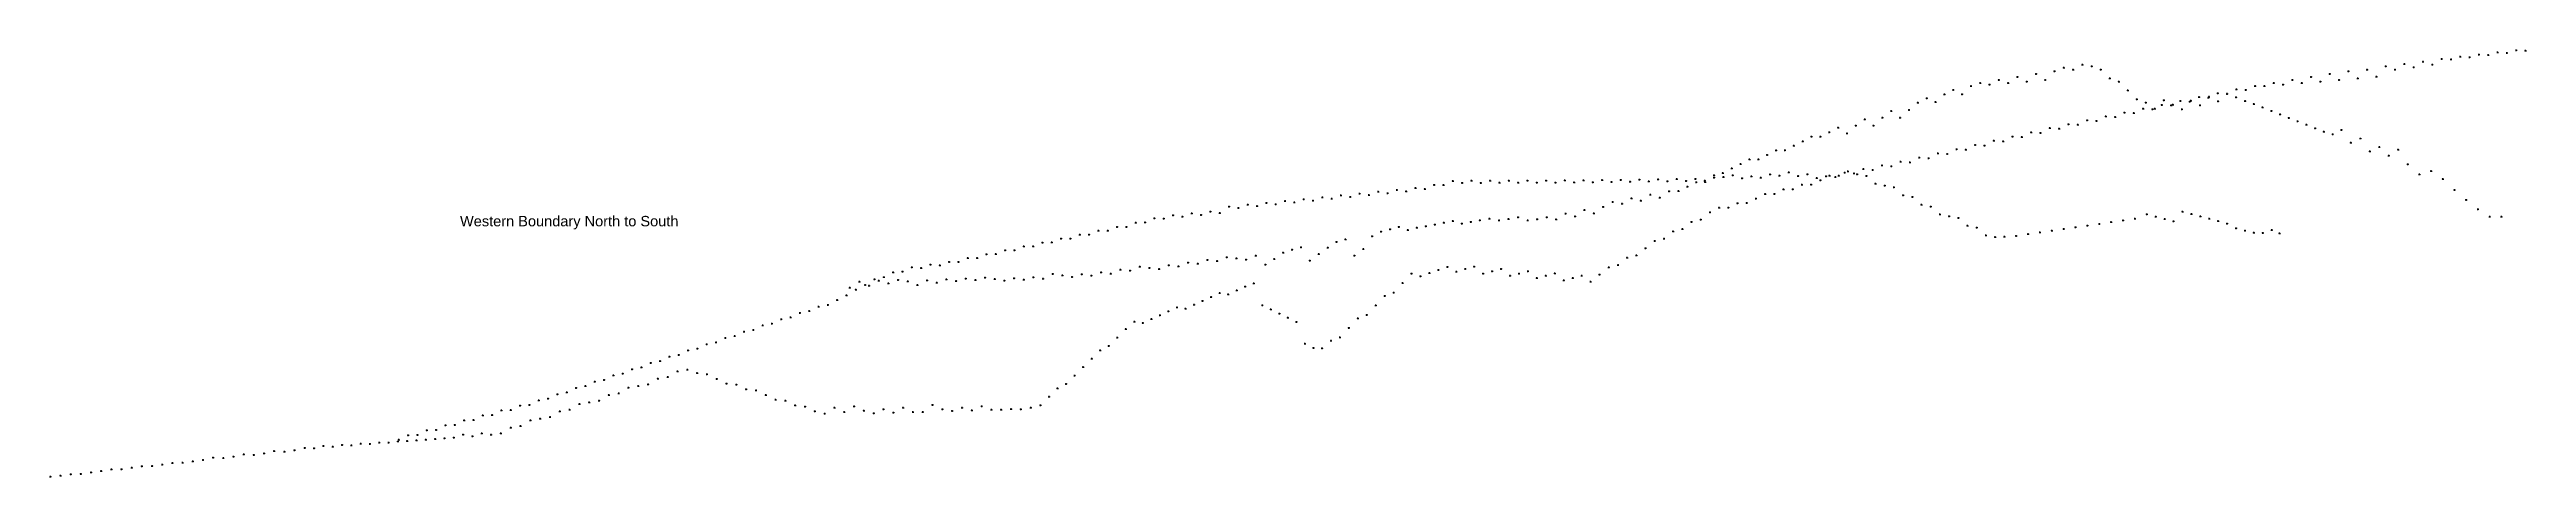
# Model space of a CAD drawing. Header units: millimetres. Extents: x -20 to 139867, y 57001 to 93759.
# Drawn here: x -20 to 59408, y 68376 to 78657 of the extents above; entities that cross this region are included whole.
import ezdxf

# ---------------------------------------------------------------- set-up
doc = ezdxf.new("R2010")
doc.units = ezdxf.units.MM
doc.header["$PDMODE"] = 34
doc.header["$PDSIZE"] = 20
doc.styles.get("Standard").update_dxf_attribs({"font": 'arial.ttf', "height": 100})

msp = doc.modelspace()

# ---------------------------------------------------------------- texts
at = {"color": 30, "true_color": 0xf26722, "insert": (9828.49, 74659.406), "char_height": 250, "attachment_point": 1}
msp.add_mtext_dynamic_manual_height_columns('Western Boundary North to South', width=8712.27164, gutter_width=12.5, heights=[0], dxfattribs=at)

# ---------------------------------------------------------------- linework, layer by layer
at = {"color": 30, "true_color": 0xf26722}
for p in [(57374.231, 78430.673), (57821.833, 78482.148), (58045.633, 78470.143), (58269.434, 78533.624), (58493.235, 78521.619), (58717.036, 78585.099), (58940.837, 78573.094), (59164.638, 78636.575), (59388.439, 78624.569), (59388.439, 78624.569), (59388.439, 78624.569), (53345.815, 77851.263), (53793.417, 77924.058), (54017.218, 77850.277), (54241.018, 77996.853), (54464.819, 77887.127), (54688.62, 78069.648), (54912.421, 77923.978), (55136.222, 78133.319), (55360.023, 77960.829), (55583.824, 78170.169), (55807.625, 78002.6), (56031.425, 78252.458), (56255.226, 78173.844), (56479.027, 78306.807), (56702.828, 78228.193), (56926.629, 78361.156), (57150.43, 78292.023), (57598.032, 78418.668), (50660.204, 77327.087), (50884.005, 77313.129), (51107.806, 77419.999), (51331.607, 77406.041), (51555.408, 77512.912), (51779.209, 77498.954), (52003.01, 77605.825), (52226.811, 77591.867), (52450.611, 77698.737), (52674.412, 77684.78), (52898.213, 77778.468), (53122.014, 77775.851), (53569.616, 77813.426), (47526.992, 76666.647), (47750.793, 76652.149), (47974.594, 76767.745), (48198.395, 76753.247), (48422.196, 76862.523), (48645.997, 76848.565), (48869.797, 76955.436), (49093.598, 76941.478), (49317.399, 77048.349), (49541.2, 77034.391), (49765.001, 77141.261), (49988.802, 77127.303), (50212.603, 77234.174), (50436.404, 77220.216), (44841.382, 76060.057), (45288.983, 76161.155), (45512.784, 76146.658), (45736.585, 76262.254), (45960.386, 76247.756), (46184.187, 76363.352), (46407.988, 76348.854), (46631.789, 76464.45), (46855.59, 76449.953), (47079.39, 76565.548), (47303.191, 76551.051), (33651.338, 75497.877), (34098.94, 75501.94), (34546.541, 75503.778), (34770.342, 75455.185), (34994.143, 75505.615), (35217.944, 75457.022), (35441.745, 75507.453), (35665.546, 75458.859), (35889.347, 75509.29), (36113.147, 75460.697), (36336.948, 75511.128), (36560.749, 75462.534), (36784.55, 75512.965), (37008.351, 75467.93), (37232.152, 75518.743), (37455.953, 75474.123), (37679.754, 75524.936), (37903.554, 75480.316), (38127.355, 75531.129), (38351.156, 75486.51), (38574.957, 75537.323), (38798.758, 75492.703), (39022.559, 75543.516), (39246.36, 75498.896), (39470.161, 75549.709), (39693.961, 75505.09), (39917.762, 75634.511), (40141.563, 75592.318), (40365.364, 75634.498), (40589.165, 75564.028), (40812.966, 75606.208), (41036.767, 75574.034), (41260.568, 75654.167), (41484.368, 75625.737), (41708.169, 75705.87), (41931.97, 75617.204), (42155.771, 75660.2), (42379.572, 75567.87), (42603.373, 75612.306), (42827.174, 75592.815), (43050.975, 75698.782), (43274.775, 75679.291), (43498.576, 75785.257), (43722.377, 75765.766), (43946.178, 75871.733), (44169.979, 75852.242), (44393.78, 75958.959), (44617.581, 75944.461), (45065.183, 76045.56), (28280.117, 74885.344), (28727.718, 74928.968), (28951.519, 74894.378), (29175.32, 74973.079), (29399.121, 74938.526), (29622.922, 75017.228), (29846.723, 74982.675), (30070.524, 75061.376), (30294.325, 75026.824), (30518.125, 75105.525), (30741.926, 75070.972), (30965.727, 75149.674), (31189.528, 75115.121), (31413.329, 75193.822), (31637.13, 75159.269), (31860.931, 75237.971), (32084.732, 75203.418), (32308.533, 75282.119), (32532.333, 75247.567), (32756.134, 75326.268), (32979.935, 75305.099), (33203.736, 75403.898), (33427.537, 75399.078), (33875.139, 75451.51), (34322.74, 75453.347), (25146.904, 74301.345), (25370.705, 74303.169), (25594.506, 74395.008), (25818.307, 74396.832), (26042.108, 74494.903), (26265.909, 74501.931), (26489.71, 74601.483), (26713.511, 74596.797), (26937.311, 74675.635), (27161.112, 74640.42), (27384.913, 74719.259), (27608.714, 74684.044), (27832.515, 74762.882), (28056.316, 74727.668), (28503.918, 74850.229), (22461.294, 73739.367), (22685.095, 73741.191), (22908.896, 73833.03), (23132.697, 73834.854), (23356.497, 73926.693), (23580.298, 73928.517), (23804.099, 74020.356), (24027.9, 74022.18), (24251.701, 74114.019), (24475.502, 74115.843), (24699.303, 74207.682), (24923.104, 74209.506), (19775.683, 73136.354), (19999.484, 73188.152), (20223.285, 73302.909), (20447.086, 73323.618), (20670.887, 73424.71), (20894.688, 73406.526), (21118.489, 73490.204), (21342.29, 73472.021), (21566.09, 73555.699), (21789.891, 73553.865), (22013.692, 73645.704), (22237.493, 73647.528), (18656.679, 72522.689), (18880.48, 72637.784), (19104.281, 72750.765), (19328.082, 72887.069), (19551.883, 73000.05), (16866.272, 71922.012), (17090.073, 72029.074), (17313.874, 72072.181), (17537.675, 72179.243), (17761.475, 72222.351), (17985.276, 72329.413), (18209.077, 72372.52), (18432.878, 72479.582), (15075.865, 71321.336), (15299.666, 71428.398), (15523.467, 71471.505), (15747.268, 71578.567), (15971.068, 71621.674), (16194.869, 71728.736), (16418.67, 71771.843), (16642.471, 71878.905), (13285.458, 70720.659), (13509.259, 70827.721), (13733.06, 70870.828), (13956.861, 70977.89), (14180.661, 71020.997), (14404.462, 71128.059), (14628.263, 71171.167), (14852.064, 71278.228), (11495.051, 70119.982), (11718.852, 70227.044), (11942.653, 70270.152), (12166.454, 70377.213), (12390.254, 70420.321), (12614.055, 70527.383), (12837.856, 70570.49), (13061.657, 70677.552), (9257.042, 69519.743), (9480.843, 69629.825), (9704.644, 69638.477), (9928.445, 69748.559), (10152.246, 69757.211), (10376.047, 69867.294), (10599.847, 69875.946), (10823.648, 69986.028), (11047.449, 69994.68), (11271.25, 70104.762), (8361.839, 69282.274), (8585.64, 69392.356), (8809.44, 69401.008), (9033.241, 69511.09)]:
    msp.add_point(p, dxfattribs=at)
at = {"color": 6}
for p in [(46304.523, 77851.263), (46750.305, 77924.058), (46973.196, 77850.277), (47196.086, 77996.853), (47418.977, 77887.127), (47641.868, 78069.648), (47864.759, 77923.978), (48087.65, 78133.319), (48310.54, 78217.855), (48533.431, 78170.169), (48756.322, 78288.079), (48979.213, 78252.458), (49195.609, 78173.844), (49412.005, 77962.268), (49628.401, 77883.654), (44806.753, 77378.126), (45019.233, 77484.996), (45231.713, 77394.825), (45444.193, 77577.909), (45656.673, 77684.78), (45869.153, 77583.115), (46081.633, 77775.851), (46527.414, 77813.426), (49844.797, 77672.077), (50061.193, 77460.501), (50277.589, 77381.887), (50710.382, 77436.475), (50926.778, 77327.987), (51359.57, 77424.115), (51575.966, 77315.626), (51792.362, 77520.243), (52008.758, 77411.754), (52225.154, 77588.323), (52441.551, 77507.882), (52657.947, 77417.95), (52868.116, 77346.635), (53078.286, 77266.327), (42681.702, 76669.207), (42894.434, 76778.775), (43319.393, 76829.956), (43531.873, 76978.559), (43744.353, 76827.479), (43956.833, 77018.246), (44169.313, 77178.342), (44381.793, 77015.769), (44594.273, 77206.535), (50493.985, 77231.859), (51143.174, 77219.498), (53288.455, 77182.524), (53498.625, 77098.721), (53708.795, 77014.918), (53918.964, 76931.115), (54129.134, 76847.312), (54339.303, 76763.509), (54549.473, 76679.706), (54969.812, 76724.983), (41192.585, 76124.595), (41405.316, 76232.875), (41618.047, 76236.28), (41830.778, 76343.361), (42043.509, 76450.441), (42256.24, 76565.164), (42468.971, 76562.127), (43106.913, 76639.189), (54759.643, 76622.553), (55197.053, 76414.742), (55424.293, 76518.649), (55651.534, 76209.379), (55878.775, 76312.314), (56106.015, 76105.98), (56333.256, 76250.289), (39490.736, 75468.298), (39703.467, 75472.903), (39916.198, 75579.983), (40128.929, 75687.064), (40341.66, 75798.749), (40554.392, 75905.829), (40767.123, 76016.181), (40979.854, 76017.515), (56560.496, 75899.646), (56841.286, 75654.12), (57122.076, 75734.248), (57402.866, 75545.156), (37258.725, 74876.113), (37484.544, 74993.529), (37710.362, 74949.681), (37936.181, 75080.004), (38161.999, 75023.248), (38387.818, 75166.48), (38613.637, 75096.816), (38839.455, 75252.117), (39065.274, 75254.137), (39278.005, 75361.218), (57683.656, 75282.342), (57964.446, 75045.259), (31928.944, 74281.314), (32142.562, 74340.093), (32356.18, 74395.851), (32572.053, 74319.327), (32787.927, 74373.617), (33003.801, 74412.041), (33219.675, 74451.921), (33435.548, 74494.102), (33651.422, 74536.282), (33867.296, 74476.763), (34083.17, 74515.188), (34299.043, 74553.612), (34528.296, 74590.271), (34757.549, 74552.611), (34986.802, 74583.933), (35216.055, 74626.929), (35445.308, 74550.792), (35674.56, 74580.857), (35903.813, 74628.135), (36129.632, 74573.677), (36355.45, 74714.611), (36581.269, 74647.245), (36807.088, 74801.086), (37032.906, 74720.813), (58245.236, 74820.109), (58526.026, 74639.866), (58806.817, 74638.356), (58806.817, 74638.356), (58806.817, 74638.356), (28920.006, 73703.455), (29579.146, 73775.988), (29792.764, 73847.939), (30006.382, 73906.718), (30433.618, 73742.076), (30647.236, 73896.442), (30860.854, 74035.237), (31074.472, 74094.016), (31288.09, 73708.163), (31501.708, 73862.53), (31715.326, 74171.262), (19411.905, 73078.039), (19875.715, 73101.841), (20339.524, 73124.059), (20571.429, 73087.819), (21035.239, 73110.037), (21499.049, 73132.255), (21730.954, 73096.015), (21962.859, 73154.473), (22194.764, 73118.233), (22426.669, 73176.691), (22658.573, 73140.451), (22890.478, 73104.211), (23122.383, 73162.669), (23354.288, 73126.429), (23586.193, 73184.887), (23818.098, 73148.647), (24050.003, 73265.563), (24281.908, 73229.323), (24513.813, 73193.083), (24745.718, 73258.906), (24977.622, 73224.353), (25209.527, 73303.054), (25441.432, 73268.501), (25673.337, 73365.269), (25905.242, 73346.644), (26137.147, 73438.705), (26369.052, 73410.769), (26600.957, 73382.832), (26832.862, 73474.893), (27064.766, 73446.956), (27296.671, 73539.018), (27528.576, 73511.081), (27760.481, 73603.143), (27992.386, 73575.206), (28224.291, 73667.267), (28456.196, 73639.33), (28688.101, 73610.801), (29151.911, 73490.121), (29365.528, 73621.622), (30220, 73587.71), (19180, 72933.024), (19643.81, 72980.601), (20107.62, 73037.173), (20803.334, 72996.308), (21267.144, 73052.88)]:
    msp.add_point(p, dxfattribs=at)
for p in [(42467.801, 75517.721), (42467.801, 75517.721), (42688.517, 75622.732), (42688.517, 75622.732), (42909.232, 75623.012), (42909.232, 75623.012), (43129.948, 75728.023), (43129.948, 75728.023), (43350.663, 75661.099), (43350.663, 75661.099), (43571.379, 75619.031), (43571.379, 75619.031), (40481.362, 74965.13), (40481.362, 74965.13), (40702.078, 74969.735), (40702.078, 74969.735), (40922.793, 75076.816), (40922.793, 75076.816), (41143.509, 75183.896), (41143.509, 75183.896), (41364.224, 75188.501), (41364.224, 75188.501), (41584.939, 75295.582), (41584.939, 75295.582), (41805.655, 75300.186), (41805.655, 75300.186), (42026.37, 75407.267), (42026.37, 75407.267), (42247.086, 75411.872), (42247.086, 75411.872), (43792.094, 75430.14), (43792.094, 75430.14), (44012.81, 75388.072), (44012.81, 75388.072), (44233.525, 75346.004), (44233.525, 75346.004), (44454.241, 75157.113), (44454.241, 75157.113), (44674.956, 75115.045), (44674.956, 75115.045), (44895.672, 74926.154), (44895.672, 74926.154), (45116.387, 74884.086), (45116.387, 74884.086), (38936.354, 74286.588), (38936.354, 74286.588), (39157.069, 74341.764), (39157.069, 74341.764), (39377.785, 74515.996), (39377.785, 74515.996), (39598.5, 74571.172), (39598.5, 74571.172), (39819.216, 74745.404), (39819.216, 74745.404), (40039.931, 74853.445), (40039.931, 74853.445), (40260.647, 74858.05), (40260.647, 74858.05), (45337.102, 74695.195), (45337.102, 74695.195), (45557.818, 74653.127), (45557.818, 74653.127), (45778.533, 74611.059), (45778.533, 74611.059), (45999.249, 74422.168), (45999.249, 74422.168), (46219.964, 74380.1), (46219.964, 74380.1), (48021.525, 74304.247), (48021.525, 74304.247), (48306.379, 74345.377), (48306.379, 74345.377), (48591.232, 74386.507), (48591.232, 74386.507), (48876.086, 74427.636), (48876.086, 74427.636), (49160.939, 74468.766), (49160.939, 74468.766), (49445.793, 74509.896), (49445.793, 74509.896), (49730.646, 74551.026), (49730.646, 74551.026), (50015.5, 74592.155), (50015.5, 74592.155), (50300.353, 74699.779), (50300.353, 74699.779), (50514.458, 74640.863), (50514.458, 74640.863), (50728.563, 74584.094), (50728.563, 74584.094), (50942.668, 74529.58), (50942.668, 74529.58), (51156.773, 74760.786), (51156.773, 74760.786), (51370.878, 74704.018), (51370.878, 74704.018), (51584.983, 74647.249), (51584.983, 74647.249), (51799.088, 74590.481), (51799.088, 74590.481), (52013.193, 74533.712), (52013.193, 74533.712), (52227.298, 74476.944), (52227.298, 74476.944), (52441.403, 74363.407), (52441.403, 74363.407), (52655.508, 74306.638), (52655.508, 74306.638), (53297.823, 74320.812), (53297.823, 74320.812), (38053.492, 73708.715), (38053.492, 73708.715), (38274.207, 73882.947), (38274.207, 73882.947), (38494.923, 74057.179), (38494.923, 74057.179), (38715.638, 74112.355), (38715.638, 74112.355), (46440.68, 74191.209), (46440.68, 74191.209), (46661.395, 74149.142), (46661.395, 74149.142), (46882.111, 74157.756), (46882.111, 74157.756), (47166.964, 74180.858), (47166.964, 74180.858), (47451.818, 74221.988), (47451.818, 74221.988), (47736.671, 74263.117), (47736.671, 74263.117), (52869.613, 74255.205), (52869.613, 74255.205), (53083.718, 74252.741), (53083.718, 74252.741), (53485.064, 74240.748), (53485.064, 74240.748), (53485.064, 74240.748), (53485.064, 74240.748), (32659.539, 73275.882), (32659.539, 73275.882), (32874.353, 73210.785), (32874.353, 73210.785), (33089.166, 73285.761), (33089.166, 73285.761), (33303.98, 73360.736), (33303.98, 73360.736), (33518.794, 73435.712), (33518.794, 73435.712), (33733.608, 73318.969), (33733.608, 73318.969), (33948.422, 73385.34), (33948.422, 73385.34), (34163.236, 73440.507), (34163.236, 73440.507), (34378.05, 73275.561), (34378.05, 73275.561), (34592.864, 73330.728), (34592.864, 73330.728), (34807.677, 73385.895), (34807.677, 73385.895), (35022.491, 73220.948), (35022.491, 73220.948), (35237.305, 73276.115), (35237.305, 73276.115), (35452.119, 73331.282), (35452.119, 73331.282), (35666.933, 73166.336), (35666.933, 73166.336), (35881.747, 73221.503), (35881.747, 73221.503), (36096.561, 73276.67), (36096.561, 73276.67), (36311.375, 73111.724), (36311.375, 73111.724), (36526.188, 73166.891), (36526.188, 73166.891), (36741.002, 73222.058), (36741.002, 73222.058), (36955.816, 73079.204), (36955.816, 73079.204), (37170.63, 73249.898), (37170.63, 73249.898), (37391.346, 73424.13), (37391.346, 73424.13), (37612.061, 73479.306), (37612.061, 73479.306), (37832.776, 73653.539), (37832.776, 73653.539), (27441.094, 72524.926), (27441.094, 72524.926), (27645.781, 72618.283), (27645.781, 72618.283), (27850.468, 72711.641), (27850.468, 72711.641), (28055.155, 72804.998), (28055.155, 72804.998), (28259.842, 72775.528), (28259.842, 72775.528), (28464.529, 72868.885), (28464.529, 72868.885), (28669.216, 72962.243), (28669.216, 72962.243), (28873.903, 73036.946), (28873.903, 73036.946), (29078.59, 72512.163), (29078.59, 72512.163), (31800.283, 72509.01), (31800.283, 72509.01), (32015.097, 72737.499), (32015.097, 72737.499), (32229.911, 72818.904), (32229.911, 72818.904), (32444.725, 73047.393), (32444.725, 73047.393), (25803.597, 71940.547), (25803.597, 71940.547), (26008.284, 72117.079), (26008.284, 72117.079), (26212.971, 72087.608), (26212.971, 72087.608), (26417.658, 72180.966), (26417.658, 72180.966), (26622.346, 72274.324), (26622.346, 72274.324), (26827.033, 72367.681), (26827.033, 72367.681), (27031.72, 72461.039), (27031.72, 72461.039), (27236.407, 72431.568), (27236.407, 72431.568), (29283.277, 72412.765), (29283.277, 72412.765), (29487.965, 72313.366), (29487.965, 72313.366), (29692.652, 72213.968), (29692.652, 72213.968), (29897.339, 72114.569), (29897.339, 72114.569), (31155.842, 71970.627), (31155.842, 71970.627), (31370.655, 72199.116), (31370.655, 72199.116), (31585.469, 72280.521), (31585.469, 72280.521), (25189.536, 71430.1), (25189.536, 71430.1), (25394.223, 71537.114), (25394.223, 71537.114), (25598.91, 71738.83), (25598.91, 71738.83), (30102.026, 71589.786), (30102.026, 71589.786), (30306.713, 71490.388), (30306.713, 71490.388), (30511.4, 71479.214), (30511.4, 71479.214), (30726.214, 71660.733), (30726.214, 71660.733), (30941.028, 71742.138), (30941.028, 71742.138), (14576.963, 70749.862), (14576.963, 70749.862), (14812.342, 70790.157), (14812.342, 70790.157), (15047.72, 70926.053), (15047.72, 70926.053), (15283.099, 70966.348), (15283.099, 70966.348), (15518.478, 70884.274), (15518.478, 70884.274), (15753.856, 70857.239), (15753.856, 70857.239), (15989.235, 70745.637), (15989.235, 70745.637), (24575.475, 70824.951), (24575.475, 70824.951), (24780.162, 71026.667), (24780.162, 71026.667), (24984.849, 71228.383), (24984.849, 71228.383), (12693.935, 70140.698), (12693.935, 70140.698), (12929.314, 70180.993), (12929.314, 70180.993), (13164.692, 70221.288), (13164.692, 70221.288), (13400.071, 70357.184), (13400.071, 70357.184), (13635.449, 70397.479), (13635.449, 70397.479), (13870.828, 70533.376), (13870.828, 70533.376), (14106.206, 70573.671), (14106.206, 70573.671), (14341.585, 70613.966), (14341.585, 70613.966), (16224.613, 70634.035), (16224.613, 70634.035), (16459.992, 70607), (16459.992, 70607), (16695.37, 70495.398), (16695.37, 70495.398), (16930.749, 70468.363), (16930.749, 70468.363), (17166.127, 70356.761), (17166.127, 70356.761), (17401.506, 70245.159), (17401.506, 70245.159), (17636.884, 70218.124), (17636.884, 70218.124), (17872.263, 70106.522), (17872.263, 70106.522), (21167.563, 70119.84), (21167.563, 70119.84), (23756.727, 70112.787), (23756.727, 70112.787), (23961.414, 70314.504), (23961.414, 70314.504), (24166.101, 70516.22), (24166.101, 70516.22), (24370.788, 70623.234), (24370.788, 70623.234), (11046.285, 69571.829), (11046.285, 69571.829), (11281.664, 69612.124), (11281.664, 69612.124), (11517.042, 69748.021), (11517.042, 69748.021), (11752.421, 69788.316), (11752.421, 69788.316), (11987.799, 69828.611), (11987.799, 69828.611), (12223.178, 69964.507), (12223.178, 69964.507), (12458.556, 70004.802), (12458.556, 70004.802), (18107.642, 70079.486), (18107.642, 70079.486), (18343.02, 69967.885), (18343.02, 69967.885), (18578.399, 69912.477), (18578.399, 69912.477), (18813.777, 70049.853), (18813.777, 70049.853), (19049.156, 69947.038), (19049.156, 69947.038), (19284.534, 70084.414), (19284.534, 70084.414), (19519.913, 69981.598), (19519.913, 69981.598), (19755.291, 69921.257), (19755.291, 69921.257), (19990.67, 70016.158), (19990.67, 70016.158), (20226.048, 69934.713), (20226.048, 69934.713), (20461.427, 70050.719), (20461.427, 70050.719), (20696.806, 69948.169), (20696.806, 69948.169), (20932.184, 69949.041), (20932.184, 69949.041), (21402.941, 70017.024), (21402.941, 70017.024), (21638.32, 69975.952), (21638.32, 69975.952), (21873.698, 70051.585), (21873.698, 70051.585), (22109.077, 69989.408), (22109.077, 69989.408), (22344.455, 70086.145), (22344.455, 70086.145), (22579.834, 70002.864), (22579.834, 70002.864), (22815.212, 70003.736), (22815.212, 70003.736), (23050.591, 70017.89), (23050.591, 70017.89), (23285.969, 70017.192), (23285.969, 70017.192), (23521.348, 70052.45), (23521.348, 70052.45), (4638.676, 68932.806), (4638.676, 68932.806), (4882.816, 68918.481), (4882.816, 68918.481), (5126.957, 68954.17), (5126.957, 68954.17), (5371.098, 69009.488), (5371.098, 69009.488), (5615.239, 68995.891), (5615.239, 68995.891), (5859.38, 69030.852), (5859.38, 69030.852), (6103.52, 69086.169), (6103.52, 69086.169), (6327.121, 69080.637), (6327.121, 69080.637), (6550.721, 69133.474), (6550.721, 69133.474), (6774.322, 69114.501), (6774.322, 69114.501), (6997.922, 69160.402), (6997.922, 69160.402), (7221.522, 69148.366), (7221.522, 69148.366), (7445.123, 69187.33), (7445.123, 69187.33), (7668.723, 69182.23), (7668.723, 69182.23), (7892.324, 69214.258), (7892.324, 69214.258), (8115.924, 69216.094), (8115.924, 69216.094), (8339.524, 69241.186), (8339.524, 69241.186), (8563.125, 69249.959), (8563.125, 69249.959), (8786.725, 69268.114), (8786.725, 69268.114), (9010.325, 69283.823), (9010.325, 69283.823), (9233.926, 69300.846), (9233.926, 69300.846), (9457.526, 69317.687), (9457.526, 69317.687), (9681.127, 69334.71), (9681.127, 69334.71), (9904.727, 69407.987), (9904.727, 69407.987), (10128.327, 69368.575), (10128.327, 69368.575), (10351.928, 69434.915), (10351.928, 69434.915), (10575.528, 69402.713), (10575.528, 69402.713), (10810.907, 69435.933), (10810.907, 69435.933), (0, 68396.224), (0, 68396.224), (244.141, 68420.277), (244.141, 68420.277), (488.282, 68454.022), (488.282, 68454.022), (732.422, 68463.941), (732.422, 68463.941), (976.563, 68497.687), (976.563, 68497.687), (1220.704, 68531.432), (1220.704, 68531.432), (1464.845, 68570.764), (1464.845, 68570.764), (1708.986, 68575.097), (1708.986, 68575.097), (1953.127, 68608.842), (1953.127, 68608.842), (2197.267, 68647.446), (2197.267, 68647.446), (2441.408, 68652.506), (2441.408, 68652.506), (2685.549, 68686.252), (2685.549, 68686.252), (2929.69, 68724.127), (2929.69, 68724.127), (3173.831, 68729.916), (3173.831, 68729.916), (3417.971, 68763.662), (3417.971, 68763.662), (3662.112, 68800.808), (3662.112, 68800.808), (3906.253, 68856.125), (3906.253, 68856.125), (4150.394, 68841.072), (4150.394, 68841.072), (4394.535, 68877.489), (4394.535, 68877.489)]:
    msp.add_point(p)

msp.set_redraw_order([(e.dxf.handle, doc.entitydb.next_handle()) for e in msp.query("TEXT MTEXT ATTDEF DIMENSION ARC_DIMENSION")])  # texts and dimensions are drawn at this point

doc.saveas('drawing.dxf')
